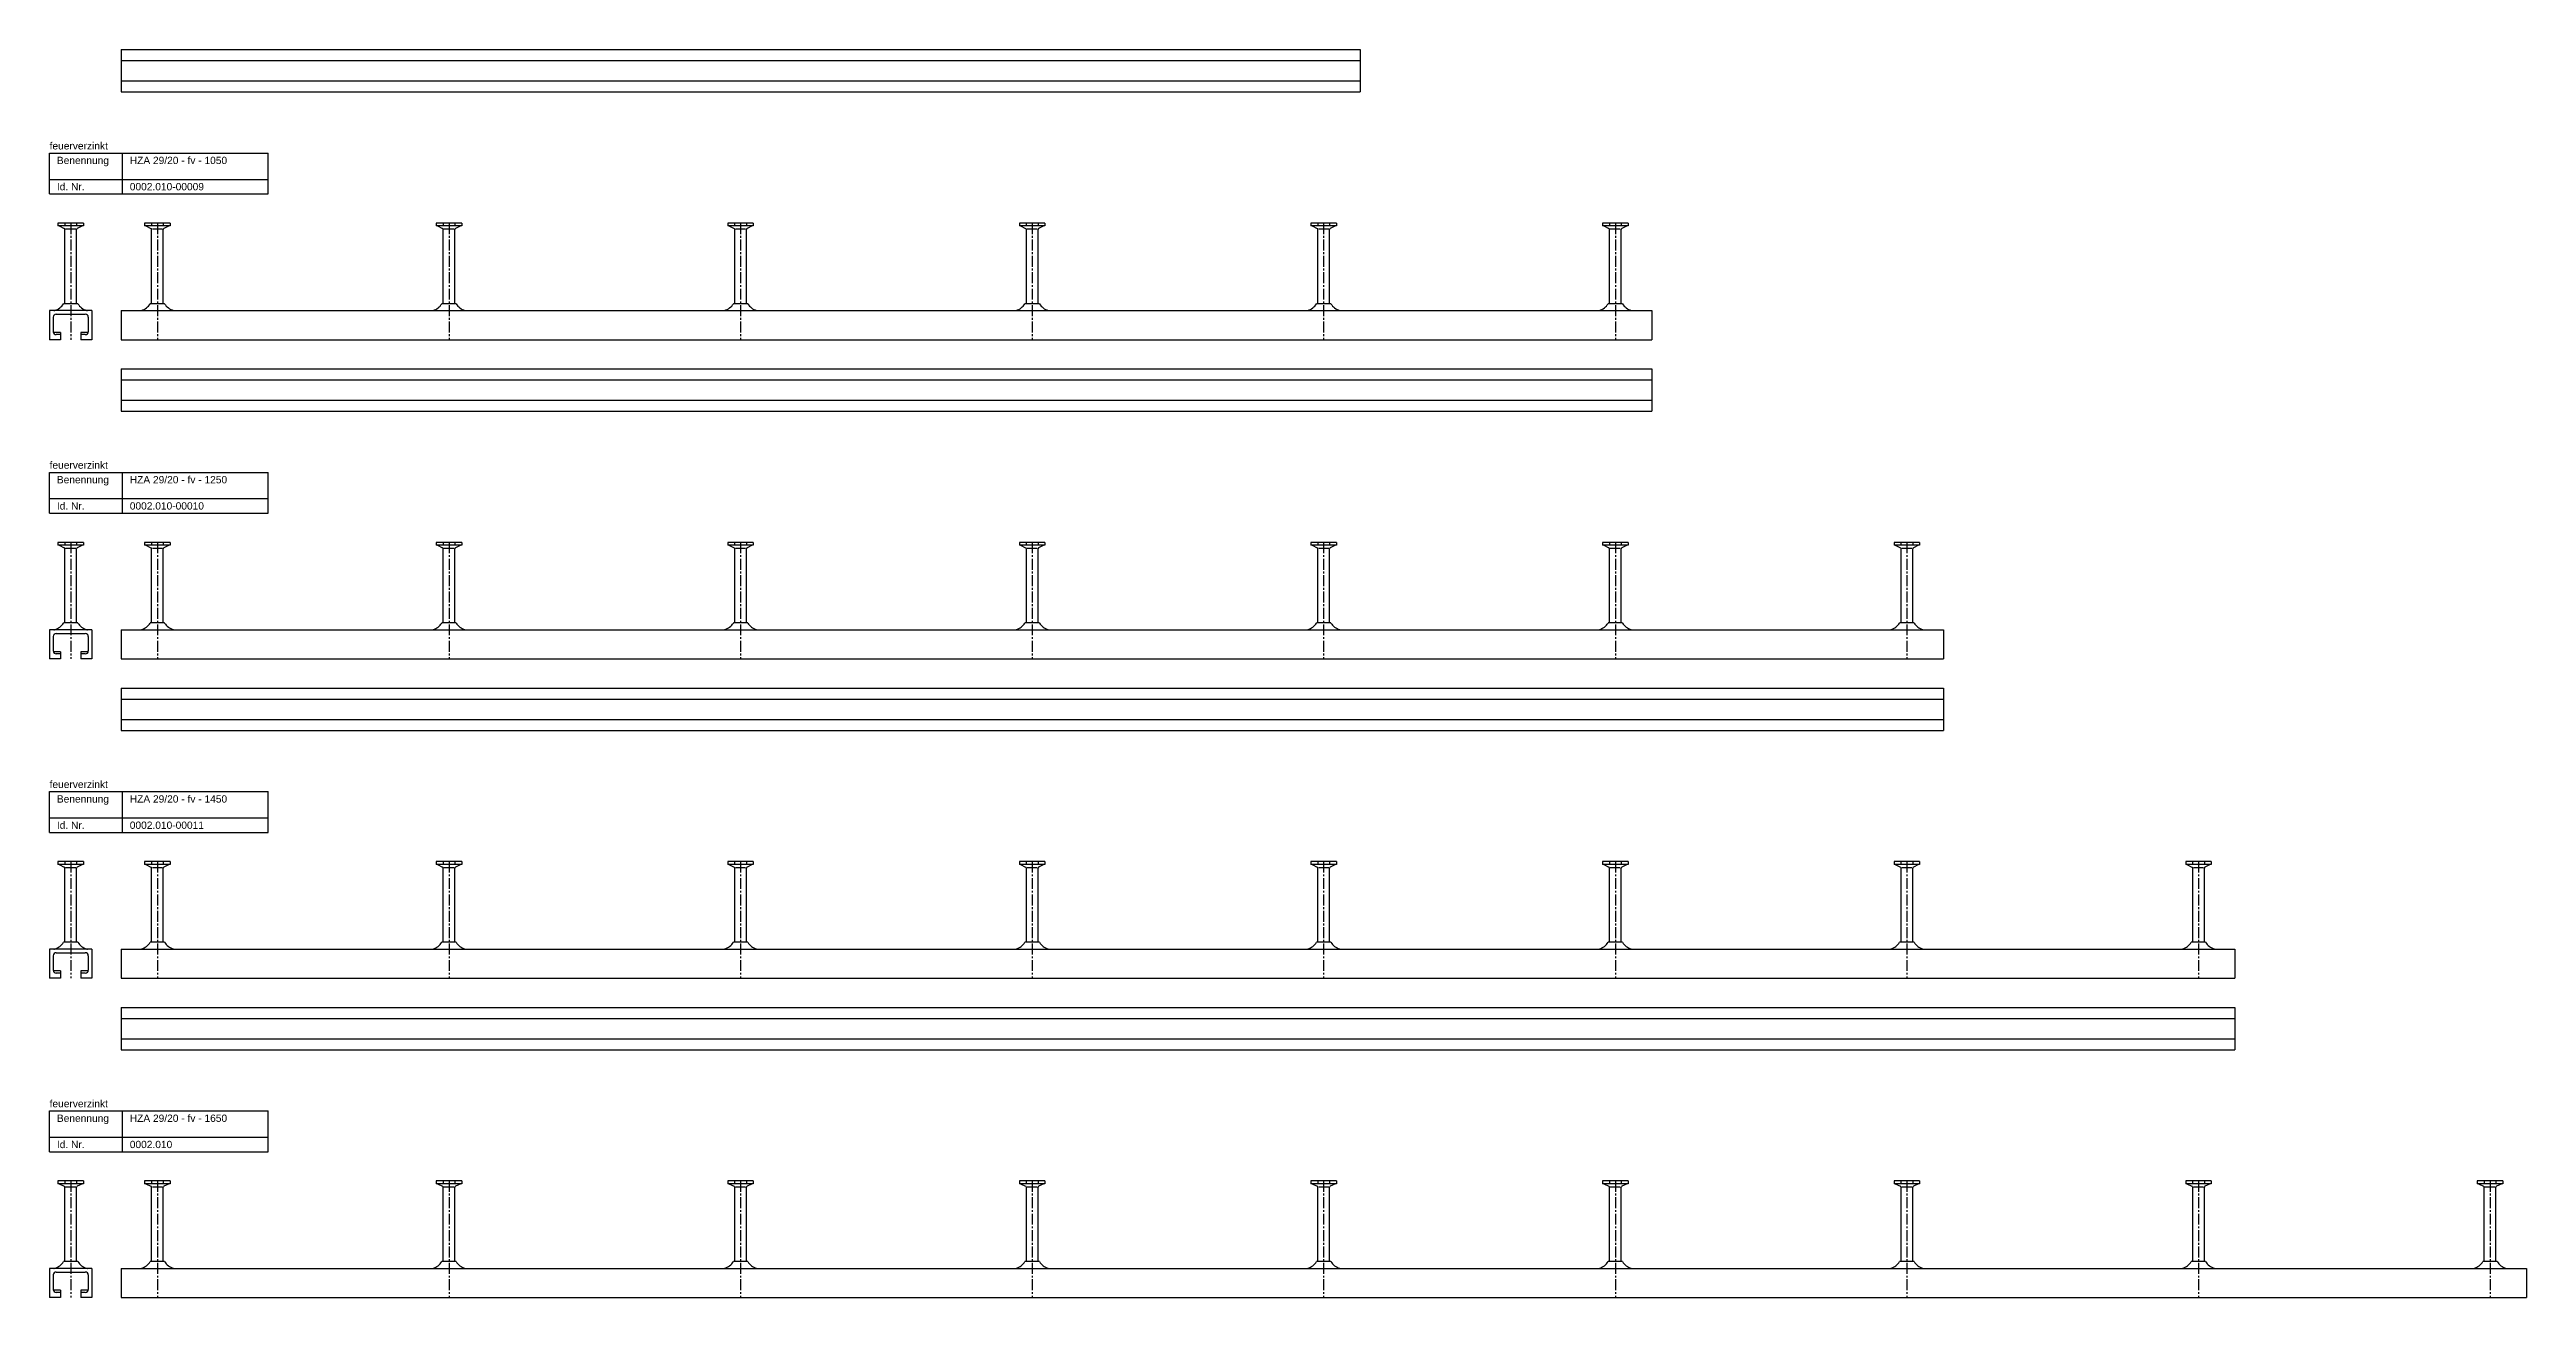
# Model space of a CAD drawing. Header units: millimetres. Extents: x -218 to 5901, y -4888 to 2743.
# Drawn here: x -218 to 1481, y -21 to 835 of the extents above; entities that cross this region are included whole.
import ezdxf

# ---------------------------------------------------------------- set-up
doc = ezdxf.new("R2010")
doc.units = ezdxf.units.MM
doc.header["$LTSCALE"] = 10
doc.linetypes.add('MITTE2', pattern=[1.125, 0.75, -0.125, 0.125, -0.125])
doc.layers.add('HALFEN', color=2, linetype='CONTINUOUS')
doc.styles.add('ARIAL50', font='arial.ttf', dxfattribs={"height": 5})

msp = doc.modelspace()

# ---------------------------------------------------------------- texts
at = {"layer": 'HALFEN', "style": 'ARIAL50'}
for s, p in [('feuerverzinkt', (-217.7, 766.7)), ('Benennung', (-212.7, 756.7)), ('HZA 29/20 - fv - 1050', (-162.7, 756.7)), ('Id. Nr.', (-212.7, 738.7)), ('0002.010-00009', (-162.7, 738.7)), ('feuerverzinkt', (-217.7, 547.7)), ('Benennung', (-212.7, 537.7)), ('HZA 29/20 - fv - 1250', (-162.7, 537.7)), ('Id. Nr.', (-212.7, 519.7)), ('0002.010-00010', (-162.7, 519.7)), ('feuerverzinkt', (-217.7, 328.7)), ('Benennung', (-212.7, 318.7)), ('HZA 29/20 - fv - 1450', (-162.7, 318.7)), ('Id. Nr.', (-212.7, 300.7)), ('0002.010-00011', (-162.7, 300.7)), ('feuerverzinkt', (-217.7, 109.7)), ('Benennung', (-212.7, 99.7)), ('HZA 29/20 - fv - 1650', (-162.7, 99.7)), ('Id. Nr.', (-212.7, 81.7)), ('0002.010', (-162.7, 81.7))]:
    msp.add_text(s, height=5, dxfattribs=at).set_placement(p)

# ---------------------------------------------------------------- linework, layer by layer
at = {"layer": 'HALFEN'}
for p, q in [((-168.7, 835.2), (681.3, 835.2)), ((-168.7, 835.2), (-168.7, 806.2)), ((681.3, 835.2), (681.3, 806.2)), ((-168.7, 827.7), (681.3, 827.7)), ((-168.7, 813.7), (681.3, 813.7)), ((-168.7, 806.2), (681.3, 806.2)), ((-217.7, 764.2), (-67.7, 764.2)), ((-217.7, 736.2), (-217.7, 764.2)), ((-167.7, 736.2), (-167.7, 764.2)), ((-67.7, 736.2), (-67.7, 764.2)), ((-217.7, 746.2), (-67.7, 746.2)), ((-217.7, 736.2), (-67.7, 736.2)), ((-194.5, 716.2), (-212, 716.2)), ((-212, 716.2), (-212, 714.3)), ((-194.5, 714.3), (-212, 714.3)), ((-211.2, 714.3), (-207.7, 712.5)), ((-207.3, 716.2), (-207.3, 714.6)), ((-199.2, 716.2), (-199.2, 714.6)), ((-195.2, 714.3), (-198.8, 712.5)), ((-194.5, 716.2), (-194.5, 714.3)), ((-135, 716.2), (-152.5, 716.2)), ((-152.5, 716.2), (-152.5, 714.3)), ((-135, 714.3), (-152.5, 714.3)), ((-151.7, 714.3), (-148.2, 712.5)), ((-147.8, 716.2), (-147.8, 714.6)), ((-139.7, 716.2), (-139.7, 714.6)), ((-135.7, 714.3), (-139.3, 712.5)), ((-135, 716.2), (-135, 714.3)), ((65, 716.2), (47.5, 716.2)), ((47.5, 716.2), (47.5, 714.3)), ((65, 714.3), (47.5, 714.3)), ((48.3, 714.3), (51.8, 712.5)), ((52.2, 716.2), (52.2, 714.6)), ((60.3, 716.2), (60.3, 714.6)), ((64.3, 714.3), (60.7, 712.5)), ((65, 716.2), (65, 714.3)), ((265, 716.2), (247.5, 716.2)), ((247.5, 716.2), (247.5, 714.3)), ((265, 714.3), (247.5, 714.3)), ((248.3, 714.3), (251.8, 712.5)), ((252.2, 716.2), (252.2, 714.6)), ((260.3, 716.2), (260.3, 714.6)), ((264.3, 714.3), (260.7, 712.5)), ((265, 716.2), (265, 714.3)), ((465, 716.2), (447.5, 716.2)), ((447.5, 716.2), (447.5, 714.3)), ((465, 714.3), (447.5, 714.3)), ((448.3, 714.3), (451.8, 712.5)), ((452.2, 716.2), (452.2, 714.6)), ((460.3, 716.2), (460.3, 714.6)), ((464.3, 714.3), (460.7, 712.5)), ((465, 716.2), (465, 714.3)), ((665, 716.2), (647.5, 716.2)), ((647.5, 716.2), (647.5, 714.3)), ((665, 714.3), (647.5, 714.3)), ((648.3, 714.3), (651.8, 712.5)), ((652.2, 716.2), (652.2, 714.6)), ((660.3, 716.2), (660.3, 714.6)), ((664.3, 714.3), (660.7, 712.5)), ((665, 716.2), (665, 714.3)), ((865, 716.2), (847.5, 716.2)), ((847.5, 716.2), (847.5, 714.3)), ((865, 714.3), (847.5, 714.3)), ((848.3, 714.3), (851.8, 712.5)), ((852.2, 716.2), (852.2, 714.6)), ((860.3, 716.2), (860.3, 714.6)), ((864.3, 714.3), (860.7, 712.5)), ((865, 716.2), (865, 714.3)), ((-207.2, 660.9), (-207.2, 711.8)), ((-206.7, 712.2), (-199.8, 712.2)), ((-199.2, 660.9), (-199.2, 711.8)), ((-147.7, 660.9), (-147.7, 711.8)), ((-147.2, 712.2), (-140.3, 712.2)), ((-139.7, 660.9), (-139.7, 711.8)), ((52.3, 660.9), (52.3, 711.8)), ((52.8, 712.2), (59.7, 712.2)), ((60.3, 660.9), (60.3, 711.8)), ((252.3, 660.9), (252.3, 711.8)), ((252.8, 712.2), (259.7, 712.2)), ((260.3, 660.9), (260.3, 711.8)), ((452.3, 660.9), (452.3, 711.8)), ((452.8, 712.2), (459.7, 712.2)), ((460.3, 660.9), (460.3, 711.8)), ((652.3, 660.9), (652.3, 711.8)), ((652.8, 712.2), (659.7, 712.2)), ((660.3, 660.9), (660.3, 711.8)), ((852.3, 660.9), (852.3, 711.8)), ((852.8, 712.2), (859.7, 712.2)), ((860.3, 660.9), (860.3, 711.8)), ((-188.7, 656.2), (-217.7, 656.2)), ((-217.7, 656.2), (-217.7, 636.2)), ((-215.2, 651.7), (-215.2, 641.7)), ((-213.2, 653.7), (-193.2, 653.7)), ((-198.3, 660.9), (-208.2, 660.9)), ((-191.2, 651.7), (-191.2, 641.7)), ((-188.7, 656.2), (-188.7, 636.2)), ((-168.7, 656.2), (881.3, 656.2)), ((-168.7, 656.2), (-168.7, 636.2)), ((-138.8, 660.9), (-148.7, 660.9)), ((61.2, 660.9), (51.3, 660.9)), ((261.2, 660.9), (251.3, 660.9)), ((461.2, 660.9), (451.3, 660.9)), ((661.2, 660.9), (651.3, 660.9)), ((861.2, 660.9), (851.3, 660.9)), ((881.3, 656.2), (881.3, 636.2)), ((-210.2, 636.2), (-217.7, 636.2)), ((-210.2, 641.2), (-215.2, 641.2)), ((-210.2, 639.7), (-213.2, 639.7)), ((-210.2, 641.2), (-210.2, 636.2)), ((-196.2, 641.2), (-196.2, 636.2)), ((-191.3, 641.2), (-196.2, 641.2)), ((-193.2, 639.7), (-196.2, 639.7)), ((-188.7, 636.2), (-196.2, 636.2)), ((-168.7, 636.2), (881.3, 636.2)), ((-168.7, 616.2), (881.3, 616.2)), ((-168.7, 616.2), (-168.7, 587.2)), ((881.3, 616.2), (881.3, 587.2)), ((-168.7, 608.7), (881.3, 608.7)), ((-168.7, 594.7), (881.3, 594.7)), ((-168.7, 587.2), (881.3, 587.2)), ((-217.7, 545.2), (-67.7, 545.2)), ((-217.7, 517.2), (-217.7, 545.2)), ((-167.7, 517.2), (-167.7, 545.2)), ((-67.7, 517.2), (-67.7, 545.2)), ((-217.7, 527.2), (-67.7, 527.2)), ((-217.7, 517.2), (-67.7, 517.2)), ((-194.5, 497.2), (-212, 497.2)), ((-212, 497.2), (-212, 495.3)), ((-194.5, 495.3), (-212, 495.3)), ((-211.2, 495.3), (-207.7, 493.5)), ((-207.3, 497.2), (-207.3, 495.6)), ((-207.2, 441.9), (-207.2, 492.8)), ((-206.7, 493.2), (-199.8, 493.2)), ((-199.2, 497.2), (-199.2, 495.6)), ((-199.2, 441.9), (-199.2, 492.8)), ((-195.2, 495.3), (-198.8, 493.5)), ((-194.5, 497.2), (-194.5, 495.3)), ((-135, 497.2), (-152.5, 497.2)), ((-152.5, 497.2), (-152.5, 495.3)), ((-135, 495.3), (-152.5, 495.3)), ((-151.7, 495.3), (-148.2, 493.5)), ((-147.8, 497.2), (-147.8, 495.6)), ((-147.7, 441.9), (-147.7, 492.8)), ((-147.2, 493.2), (-140.3, 493.2)), ((-139.7, 497.2), (-139.7, 495.6)), ((-139.7, 441.9), (-139.7, 492.8)), ((-135.7, 495.3), (-139.3, 493.5)), ((-135, 497.2), (-135, 495.3)), ((65, 497.2), (47.5, 497.2)), ((47.5, 497.2), (47.5, 495.3)), ((65, 495.3), (47.5, 495.3)), ((48.3, 495.3), (51.8, 493.5)), ((52.2, 497.2), (52.2, 495.6)), ((52.3, 441.9), (52.3, 492.8)), ((52.8, 493.2), (59.7, 493.2)), ((60.3, 497.2), (60.3, 495.6)), ((60.3, 441.9), (60.3, 492.8)), ((64.3, 495.3), (60.7, 493.5)), ((65, 497.2), (65, 495.3)), ((265, 497.2), (247.5, 497.2)), ((247.5, 497.2), (247.5, 495.3)), ((265, 495.3), (247.5, 495.3)), ((248.3, 495.3), (251.8, 493.5)), ((252.2, 497.2), (252.2, 495.6)), ((252.3, 441.9), (252.3, 492.8)), ((252.8, 493.2), (259.7, 493.2)), ((260.3, 497.2), (260.3, 495.6)), ((260.3, 441.9), (260.3, 492.8)), ((264.3, 495.3), (260.7, 493.5)), ((265, 497.2), (265, 495.3)), ((465, 497.2), (447.5, 497.2)), ((447.5, 497.2), (447.5, 495.3)), ((465, 495.3), (447.5, 495.3)), ((448.3, 495.3), (451.8, 493.5)), ((452.2, 497.2), (452.2, 495.6)), ((452.3, 441.9), (452.3, 492.8)), ((452.8, 493.2), (459.7, 493.2)), ((460.3, 497.2), (460.3, 495.6)), ((460.3, 441.9), (460.3, 492.8)), ((464.3, 495.3), (460.7, 493.5)), ((465, 497.2), (465, 495.3)), ((665, 497.2), (647.5, 497.2)), ((647.5, 497.2), (647.5, 495.3)), ((665, 495.3), (647.5, 495.3)), ((648.3, 495.3), (651.8, 493.5)), ((652.2, 497.2), (652.2, 495.6)), ((652.3, 441.9), (652.3, 492.8)), ((652.8, 493.2), (659.7, 493.2)), ((660.3, 497.2), (660.3, 495.6)), ((660.3, 441.9), (660.3, 492.8)), ((664.3, 495.3), (660.7, 493.5)), ((665, 497.2), (665, 495.3)), ((865, 497.2), (847.5, 497.2)), ((847.5, 497.2), (847.5, 495.3)), ((865, 495.3), (847.5, 495.3)), ((848.3, 495.3), (851.8, 493.5)), ((852.2, 497.2), (852.2, 495.6)), ((852.3, 441.9), (852.3, 492.8)), ((852.8, 493.2), (859.7, 493.2)), ((860.3, 497.2), (860.3, 495.6)), ((860.3, 441.9), (860.3, 492.8)), ((864.3, 495.3), (860.7, 493.5)), ((865, 497.2), (865, 495.3)), ((1065, 497.2), (1047.5, 497.2)), ((1047.5, 497.2), (1047.5, 495.3)), ((1065, 495.3), (1047.5, 495.3)), ((1048.3, 495.3), (1051.8, 493.5)), ((1052.2, 497.2), (1052.2, 495.6)), ((1052.3, 441.9), (1052.3, 492.8)), ((1052.8, 493.2), (1059.7, 493.2)), ((1060.3, 497.2), (1060.3, 495.6)), ((1060.3, 441.9), (1060.3, 492.8)), ((1064.3, 495.3), (1060.7, 493.5)), ((1065, 497.2), (1065, 495.3)), ((-198.3, 441.9), (-208.2, 441.9)), ((-138.8, 441.9), (-148.7, 441.9)), ((61.2, 441.9), (51.3, 441.9)), ((261.2, 441.9), (251.3, 441.9)), ((461.2, 441.9), (451.3, 441.9)), ((661.2, 441.9), (651.3, 441.9)), ((861.2, 441.9), (851.3, 441.9)), ((1061.2, 441.9), (1051.3, 441.9)), ((-188.7, 437.2), (-217.7, 437.2)), ((-217.7, 437.2), (-217.7, 417.2)), ((-215.2, 432.7), (-215.2, 422.7)), ((-213.2, 434.7), (-193.2, 434.7)), ((-191.2, 432.7), (-191.2, 422.7)), ((-188.7, 437.2), (-188.7, 417.2)), ((-168.7, 437.2), (1081.3, 437.2)), ((-168.7, 437.2), (-168.7, 417.2)), ((1081.3, 437.2), (1081.3, 417.2)), ((-210.2, 417.2), (-217.7, 417.2)), ((-210.2, 422.2), (-215.2, 422.2)), ((-210.2, 420.7), (-213.2, 420.7)), ((-210.2, 422.2), (-210.2, 417.2)), ((-196.2, 422.2), (-196.2, 417.2)), ((-191.3, 422.2), (-196.2, 422.2)), ((-193.2, 420.7), (-196.2, 420.7)), ((-188.7, 417.2), (-196.2, 417.2)), ((-168.7, 417.2), (1081.3, 417.2)), ((-168.7, 397.2), (1081.3, 397.2)), ((-168.7, 397.2), (-168.7, 368.2)), ((1081.3, 397.2), (1081.3, 368.2)), ((-168.7, 389.7), (1081.3, 389.7)), ((-168.7, 375.7), (1081.3, 375.7)), ((-168.7, 368.2), (1081.3, 368.2)), ((-217.7, 326.2), (-67.7, 326.2)), ((-217.7, 298.2), (-217.7, 326.2)), ((-167.7, 298.2), (-167.7, 326.2)), ((-67.7, 298.2), (-67.7, 326.2)), ((-217.7, 308.2), (-67.7, 308.2)), ((-217.7, 298.2), (-67.7, 298.2)), ((-194.5, 278.2), (-212, 278.2)), ((-212, 278.2), (-212, 276.3)), ((-194.5, 276.3), (-212, 276.3)), ((-211.2, 276.3), (-207.7, 274.5)), ((-207.3, 278.2), (-207.3, 276.6)), ((-207.2, 222.9), (-207.2, 273.8)), ((-206.7, 274.2), (-199.8, 274.2)), ((-199.2, 278.2), (-199.2, 276.6)), ((-199.2, 222.9), (-199.2, 273.8)), ((-195.2, 276.3), (-198.8, 274.5)), ((-194.5, 278.2), (-194.5, 276.3)), ((-135, 278.2), (-152.5, 278.2)), ((-152.5, 278.2), (-152.5, 276.3)), ((-135, 276.3), (-152.5, 276.3)), ((-151.7, 276.3), (-148.2, 274.5)), ((-147.8, 278.2), (-147.8, 276.6)), ((-147.7, 222.9), (-147.7, 273.8)), ((-147.2, 274.2), (-140.3, 274.2)), ((-139.7, 278.2), (-139.7, 276.6)), ((-139.7, 222.9), (-139.7, 273.8)), ((-135.7, 276.3), (-139.3, 274.5)), ((-135, 278.2), (-135, 276.3)), ((65, 278.2), (47.5, 278.2)), ((47.5, 278.2), (47.5, 276.3)), ((65, 276.3), (47.5, 276.3)), ((48.3, 276.3), (51.8, 274.5)), ((52.2, 278.2), (52.2, 276.6)), ((52.3, 222.9), (52.3, 273.8)), ((52.8, 274.2), (59.7, 274.2)), ((60.3, 278.2), (60.3, 276.6)), ((60.3, 222.9), (60.3, 273.8)), ((64.3, 276.3), (60.7, 274.5)), ((65, 278.2), (65, 276.3)), ((265, 278.2), (247.5, 278.2)), ((247.5, 278.2), (247.5, 276.3)), ((265, 276.3), (247.5, 276.3)), ((248.3, 276.3), (251.8, 274.5)), ((252.2, 278.2), (252.2, 276.6)), ((252.3, 222.9), (252.3, 273.8)), ((252.8, 274.2), (259.7, 274.2)), ((260.3, 278.2), (260.3, 276.6)), ((260.3, 222.9), (260.3, 273.8)), ((264.3, 276.3), (260.7, 274.5)), ((265, 278.2), (265, 276.3)), ((465, 278.2), (447.5, 278.2)), ((447.5, 278.2), (447.5, 276.3)), ((465, 276.3), (447.5, 276.3)), ((448.3, 276.3), (451.8, 274.5)), ((452.2, 278.2), (452.2, 276.6)), ((452.3, 222.9), (452.3, 273.8)), ((452.8, 274.2), (459.7, 274.2)), ((460.3, 278.2), (460.3, 276.6)), ((460.3, 222.9), (460.3, 273.8)), ((464.3, 276.3), (460.7, 274.5)), ((465, 278.2), (465, 276.3)), ((665, 278.2), (647.5, 278.2)), ((647.5, 278.2), (647.5, 276.3)), ((665, 276.3), (647.5, 276.3)), ((648.3, 276.3), (651.8, 274.5)), ((652.2, 278.2), (652.2, 276.6)), ((652.3, 222.9), (652.3, 273.8)), ((652.8, 274.2), (659.7, 274.2)), ((660.3, 278.2), (660.3, 276.6)), ((660.3, 222.9), (660.3, 273.8)), ((664.3, 276.3), (660.7, 274.5)), ((665, 278.2), (665, 276.3)), ((865, 278.2), (847.5, 278.2)), ((847.5, 278.2), (847.5, 276.3)), ((865, 276.3), (847.5, 276.3)), ((848.3, 276.3), (851.8, 274.5)), ((852.2, 278.2), (852.2, 276.6)), ((852.3, 222.9), (852.3, 273.8)), ((852.8, 274.2), (859.7, 274.2)), ((860.3, 278.2), (860.3, 276.6)), ((860.3, 222.9), (860.3, 273.8)), ((864.3, 276.3), (860.7, 274.5)), ((865, 278.2), (865, 276.3)), ((1065, 278.2), (1047.5, 278.2)), ((1047.5, 278.2), (1047.5, 276.3)), ((1065, 276.3), (1047.5, 276.3)), ((1048.3, 276.3), (1051.8, 274.5)), ((1052.2, 278.2), (1052.2, 276.6)), ((1052.3, 222.9), (1052.3, 273.8)), ((1052.8, 274.2), (1059.7, 274.2)), ((1060.3, 278.2), (1060.3, 276.6)), ((1060.3, 222.9), (1060.3, 273.8)), ((1064.3, 276.3), (1060.7, 274.5)), ((1065, 278.2), (1065, 276.3)), ((1265, 278.2), (1247.5, 278.2)), ((1247.5, 278.2), (1247.5, 276.3)), ((1265, 276.3), (1247.5, 276.3)), ((1248.3, 276.3), (1251.8, 274.5)), ((1252.2, 278.2), (1252.2, 276.6)), ((1252.3, 222.9), (1252.3, 273.8)), ((1252.8, 274.2), (1259.7, 274.2)), ((1260.3, 278.2), (1260.3, 276.6)), ((1260.3, 222.9), (1260.3, 273.8)), ((1264.3, 276.3), (1260.7, 274.5)), ((1265, 278.2), (1265, 276.3)), ((-198.3, 222.9), (-208.2, 222.9)), ((-138.8, 222.9), (-148.7, 222.9)), ((61.2, 222.9), (51.3, 222.9)), ((261.2, 222.9), (251.3, 222.9)), ((461.2, 222.9), (451.3, 222.9)), ((661.2, 222.9), (651.3, 222.9)), ((861.2, 222.9), (851.3, 222.9)), ((1061.2, 222.9), (1051.3, 222.9)), ((1261.2, 222.9), (1251.3, 222.9)), ((-188.7, 218.2), (-217.7, 218.2)), ((-217.7, 218.2), (-217.7, 198.2)), ((-215.2, 213.7), (-215.2, 203.7)), ((-213.2, 215.7), (-193.2, 215.7)), ((-191.2, 213.7), (-191.2, 203.7)), ((-188.7, 218.2), (-188.7, 198.2)), ((-168.7, 218.2), (1281.3, 218.2)), ((-168.7, 218.2), (-168.7, 198.2)), ((1281.3, 218.2), (1281.3, 198.2)), ((-210.2, 198.2), (-217.7, 198.2)), ((-210.2, 203.2), (-215.2, 203.2)), ((-210.2, 201.7), (-213.2, 201.7)), ((-210.2, 203.2), (-210.2, 198.2)), ((-196.2, 203.2), (-196.2, 198.2)), ((-191.3, 203.2), (-196.2, 203.2)), ((-193.2, 201.7), (-196.2, 201.7)), ((-188.7, 198.2), (-196.2, 198.2)), ((-168.7, 198.2), (1281.3, 198.2)), ((-168.7, 178.2), (1281.3, 178.2)), ((-168.7, 178.2), (-168.7, 149.2)), ((-168.7, 170.7), (1281.3, 170.7)), ((1281.3, 178.2), (1281.3, 149.2)), ((-168.7, 156.7), (1281.3, 156.7)), ((-168.7, 149.2), (1281.3, 149.2)), ((-217.7, 107.2), (-67.7, 107.2)), ((-217.7, 79.2), (-217.7, 107.2)), ((-167.7, 79.2), (-167.7, 107.2)), ((-67.7, 79.2), (-67.7, 107.2)), ((-217.7, 89.2), (-67.7, 89.2)), ((-217.7, 79.2), (-67.7, 79.2)), ((-194.5, 59.2), (-212, 59.2)), ((-212, 59.2), (-212, 57.3)), ((-194.5, 57.3), (-212, 57.3)), ((-211.2, 57.3), (-207.7, 55.5)), ((-207.3, 59.2), (-207.3, 57.6)), ((-207.2, 3.9), (-207.2, 54.8)), ((-206.7, 55.2), (-199.8, 55.2)), ((-199.2, 59.2), (-199.2, 57.6)), ((-199.2, 3.9), (-199.2, 54.8)), ((-195.2, 57.3), (-198.8, 55.5)), ((-194.5, 59.2), (-194.5, 57.3)), ((-135, 59.2), (-152.5, 59.2)), ((-152.5, 59.2), (-152.5, 57.3)), ((-135, 57.3), (-152.5, 57.3)), ((-151.7, 57.3), (-148.2, 55.5)), ((-147.8, 59.2), (-147.8, 57.6)), ((-147.7, 3.9), (-147.7, 54.8)), ((-147.2, 55.2), (-140.3, 55.2)), ((-139.7, 59.2), (-139.7, 57.6)), ((-139.7, 3.9), (-139.7, 54.8)), ((-135.7, 57.3), (-139.3, 55.5)), ((-135, 59.2), (-135, 57.3)), ((65, 59.2), (47.5, 59.2)), ((47.5, 59.2), (47.5, 57.3)), ((65, 57.3), (47.5, 57.3)), ((48.3, 57.3), (51.8, 55.5)), ((52.2, 59.2), (52.2, 57.6)), ((52.3, 3.9), (52.3, 54.8)), ((52.8, 55.2), (59.7, 55.2)), ((60.3, 59.2), (60.3, 57.6)), ((60.3, 3.9), (60.3, 54.8)), ((64.3, 57.3), (60.7, 55.5)), ((65, 59.2), (65, 57.3)), ((265, 59.2), (247.5, 59.2)), ((247.5, 59.2), (247.5, 57.3)), ((265, 57.3), (247.5, 57.3)), ((248.3, 57.3), (251.8, 55.5)), ((252.2, 59.2), (252.2, 57.6)), ((252.3, 3.9), (252.3, 54.8)), ((252.8, 55.2), (259.7, 55.2)), ((260.3, 59.2), (260.3, 57.6)), ((260.3, 3.9), (260.3, 54.8)), ((264.3, 57.3), (260.7, 55.5)), ((265, 59.2), (265, 57.3)), ((465, 59.2), (447.5, 59.2)), ((447.5, 59.2), (447.5, 57.3)), ((465, 57.3), (447.5, 57.3)), ((448.3, 57.3), (451.8, 55.5)), ((452.2, 59.2), (452.2, 57.6)), ((452.3, 3.9), (452.3, 54.8)), ((452.8, 55.2), (459.7, 55.2)), ((460.3, 59.2), (460.3, 57.6)), ((460.3, 3.9), (460.3, 54.8)), ((464.3, 57.3), (460.7, 55.5)), ((465, 59.2), (465, 57.3)), ((665, 59.2), (647.5, 59.2)), ((647.5, 59.2), (647.5, 57.3)), ((665, 57.3), (647.5, 57.3)), ((648.3, 57.3), (651.8, 55.5)), ((652.2, 59.2), (652.2, 57.6)), ((652.3, 3.9), (652.3, 54.8)), ((652.8, 55.2), (659.7, 55.2)), ((660.3, 59.2), (660.3, 57.6)), ((660.3, 3.9), (660.3, 54.8)), ((664.3, 57.3), (660.7, 55.5)), ((665, 59.2), (665, 57.3)), ((865, 59.2), (847.5, 59.2)), ((847.5, 59.2), (847.5, 57.3)), ((865, 57.3), (847.5, 57.3)), ((848.3, 57.3), (851.8, 55.5)), ((852.2, 59.2), (852.2, 57.6)), ((852.3, 3.9), (852.3, 54.8)), ((852.8, 55.2), (859.7, 55.2)), ((860.3, 59.2), (860.3, 57.6)), ((860.3, 3.9), (860.3, 54.8)), ((864.3, 57.3), (860.7, 55.5)), ((865, 59.2), (865, 57.3)), ((1065, 59.2), (1047.5, 59.2)), ((1047.5, 59.2), (1047.5, 57.3)), ((1065, 57.3), (1047.5, 57.3)), ((1048.3, 57.3), (1051.8, 55.5)), ((1052.2, 59.2), (1052.2, 57.6)), ((1052.3, 3.9), (1052.3, 54.8)), ((1052.8, 55.2), (1059.7, 55.2)), ((1060.3, 59.2), (1060.3, 57.6)), ((1060.3, 3.9), (1060.3, 54.8)), ((1064.3, 57.3), (1060.7, 55.5)), ((1065, 59.2), (1065, 57.3)), ((1247.5, 59.2), (1247.5, 57.3)), ((1265, 59.2), (1247.5, 59.2)), ((1265, 57.3), (1247.5, 57.3)), ((1248.3, 57.3), (1251.8, 55.5)), ((1252.2, 59.2), (1252.2, 57.6)), ((1252.3, 3.9), (1252.3, 54.8)), ((1252.8, 55.2), (1259.7, 55.2)), ((1260.3, 59.2), (1260.3, 57.6)), ((1260.3, 3.9), (1260.3, 54.8)), ((1264.3, 57.3), (1260.7, 55.5)), ((1265, 59.2), (1265, 57.3)), ((1465, 59.2), (1447.5, 59.2)), ((1447.5, 59.2), (1447.5, 57.3)), ((1465, 57.3), (1447.5, 57.3)), ((1448.3, 57.3), (1451.8, 55.5)), ((1452.2, 59.2), (1452.2, 57.6)), ((1452.3, 3.9), (1452.3, 54.8)), ((1452.8, 55.2), (1459.7, 55.2)), ((1460.3, 59.2), (1460.3, 57.6)), ((1460.3, 3.9), (1460.3, 54.8)), ((1464.3, 57.3), (1460.7, 55.5)), ((1465, 59.2), (1465, 57.3)), ((-198.3, 3.9), (-208.2, 3.9)), ((-138.8, 3.9), (-148.7, 3.9)), ((61.2, 3.9), (51.3, 3.9)), ((261.2, 3.9), (251.3, 3.9)), ((461.2, 3.9), (451.3, 3.9)), ((661.2, 3.9), (651.3, 3.9)), ((861.2, 3.9), (851.3, 3.9)), ((1061.2, 3.9), (1051.3, 3.9)), ((1261.2, 3.9), (1251.3, 3.9)), ((1461.2, 3.9), (1451.3, 3.9)), ((-188.7, -0.8), (-217.7, -0.8)), ((-217.7, -0.8), (-217.7, -20.8)), ((-215.2, -5.3), (-215.2, -15.3)), ((-210.2, -15.8), (-215.2, -15.8)), ((-213.2, -3.3), (-193.2, -3.3)), ((-210.2, -15.8), (-210.2, -20.8)), ((-196.2, -15.8), (-196.2, -20.8)), ((-191.3, -15.8), (-196.2, -15.8)), ((-191.2, -5.3), (-191.2, -15.3)), ((-188.7, -0.8), (-188.7, -20.8)), ((-168.7, -0.8), (1481.3, -0.8)), ((-168.7, -0.8), (-168.7, -20.8)), ((1481.3, -0.8), (1481.3, -20.8)), ((-210.2, -20.8), (-217.7, -20.8)), ((-210.2, -17.3), (-213.2, -17.3)), ((-193.2, -17.3), (-196.2, -17.3)), ((-188.7, -20.8), (-196.2, -20.8)), ((-168.7, -20.8), (1481.3, -20.8))]:
    msp.add_line(p, q, dxfattribs=at)
at = {"layer": 'HALFEN', "color": 1, "linetype": 'MITTE2'}
for p, q in [((-203.2, 716.2), (-203.2, 636.2)), ((-143.7, 716.2), (-143.7, 636.2)), ((56.3, 716.2), (56.3, 636.2)), ((256.3, 716.2), (256.3, 636.2)), ((456.3, 716.2), (456.3, 636.2)), ((656.2, 716.2), (656.2, 636.2)), ((856.3, 716.2), (856.3, 636.2)), ((-203.2, 497.2), (-203.2, 417.2)), ((-143.7, 497.2), (-143.7, 417.2)), ((56.3, 497.2), (56.3, 417.2)), ((256.3, 497.2), (256.3, 417.2)), ((456.3, 497.2), (456.3, 417.2)), ((656.2, 497.2), (656.2, 417.2)), ((856.3, 497.2), (856.3, 417.2)), ((1056.3, 497.2), (1056.3, 417.2)), ((-203.2, 278.2), (-203.2, 198.2)), ((-143.7, 278.2), (-143.7, 198.2)), ((56.3, 278.2), (56.3, 198.2)), ((256.3, 278.2), (256.3, 198.2)), ((456.3, 278.2), (456.3, 198.2)), ((656.2, 278.2), (656.2, 198.2)), ((856.3, 278.2), (856.3, 198.2)), ((1056.3, 278.2), (1056.3, 198.2)), ((1256.3, 278.2), (1256.3, 198.2)), ((-203.2, 59.2), (-203.2, -20.8)), ((-143.7, 59.2), (-143.7, -20.8)), ((56.3, 59.2), (56.3, -20.8)), ((256.3, 59.2), (256.3, -20.8)), ((456.3, 59.2), (456.3, -20.8)), ((656.2, 59.2), (656.2, -20.8)), ((856.3, 59.2), (856.3, -20.8)), ((1056.3, 59.2), (1056.3, -20.8)), ((1256.3, 59.2), (1256.3, -20.8)), ((1456.3, 59.2), (1456.3, -20.8))]:
    msp.add_line(p, q, dxfattribs=at)
at = {"layer": 'HALFEN'}
for centre, radius, start, end in [((-208, 711.8), 0.8, 0, 62.3005), ((-198.4, 711.8), 0.8, 117.6995, 180), ((-148.5, 711.8), 0.8, 0, 62.3005), ((-138.9, 711.8), 0.8, 117.6995, 180), ((51.5, 711.8), 0.8, 0, 62.3005), ((61.1, 711.8), 0.8, 117.6995, 180), ((251.5, 711.8), 0.8, 0, 62.3005), ((261.1, 711.8), 0.8, 117.6995, 180), ((451.5, 711.8), 0.8, 0, 62.3005), ((461.1, 711.8), 0.8, 117.6995, 180), ((651.5, 711.8), 0.8, 0, 62.3005), ((661.1, 711.8), 0.8, 117.6995, 180), ((851.5, 711.8), 0.8, 0, 62.3005), ((861.1, 711.8), 0.8, 117.6995, 180), ((-213.2, 651.7), 2, 90, 180), ((-214.8, 658.2), 2, 270, 285.1143), ((-216.8, 666), 10, 285.1143, 329.2679), ((-189.7, 666), 10, 210.7321, 254.8857), ((-193.2, 651.7), 2, 0, 90), ((-191.7, 658.2), 2, 254.8857, 270), ((-157.3, 666), 10, 285.1143, 329.2679), ((-130.2, 666), 10, 210.7321, 254.8857), ((42.7, 666), 10, 285.1143, 329.2679), ((69.8, 666), 10, 210.7321, 254.8857), ((242.7, 666), 10, 285.1143, 329.2679), ((269.8, 666), 10, 210.7321, 254.8857), ((442.7, 666), 10, 285.1143, 329.2679), ((469.8, 666), 10, 210.7321, 254.8857), ((642.7, 666), 10, 285.1143, 329.2679), ((669.8, 666), 10, 210.7321, 254.8857), ((842.7, 666), 10, 285.1143, 329.2679), ((869.8, 666), 10, 210.7321, 254.8857), ((-213.2, 641.7), 2, 180, 270), ((-193.2, 641.7), 2, 270, 0), ((-208, 492.8), 0.8, 0, 62.3005), ((-198.4, 492.8), 0.8, 117.6995, 180), ((-148.5, 492.8), 0.8, 0, 62.3005), ((-138.9, 492.8), 0.8, 117.6995, 180), ((51.5, 492.8), 0.8, 0, 62.3005), ((61.1, 492.8), 0.8, 117.6995, 180), ((251.5, 492.8), 0.8, 0, 62.3005), ((261.1, 492.8), 0.8, 117.6995, 180), ((451.5, 492.8), 0.8, 0, 62.3005), ((461.1, 492.8), 0.8, 117.6995, 180), ((651.5, 492.8), 0.8, 0, 62.3005), ((661.1, 492.8), 0.8, 117.6995, 180), ((851.5, 492.8), 0.8, 0, 62.3005), ((861.1, 492.8), 0.8, 117.6995, 180), ((1051.5, 492.8), 0.8, 0, 62.3005), ((1061.1, 492.8), 0.8, 117.6995, 180), ((-216.8, 447), 10, 285.1143, 329.2679), ((-189.7, 447), 10, 210.7321, 254.8857), ((-157.3, 447), 10, 285.1143, 329.2679), ((-130.2, 447), 10, 210.7321, 254.8857), ((42.7, 447), 10, 285.1143, 329.2679), ((69.8, 447), 10, 210.7321, 254.8857), ((242.7, 447), 10, 285.1143, 329.2679), ((269.8, 447), 10, 210.7321, 254.8857), ((442.7, 447), 10, 285.1143, 329.2679), ((469.8, 447), 10, 210.7321, 254.8857), ((642.7, 447), 10, 285.1143, 329.2679), ((669.8, 447), 10, 210.7321, 254.8857), ((842.7, 447), 10, 285.1143, 329.2679), ((869.8, 447), 10, 210.7321, 254.8857), ((1042.7, 447), 10, 285.1143, 329.2679), ((1069.8, 447), 10, 210.7321, 254.8857), ((-213.2, 432.7), 2, 90, 180), ((-214.8, 439.2), 2, 270, 285.1143), ((-193.2, 432.7), 2, 0, 90), ((-191.7, 439.2), 2, 254.8857, 270), ((-213.2, 422.7), 2, 180, 270), ((-193.2, 422.7), 2, 270, 0), ((-208, 273.8), 0.8, 0, 62.3005), ((-198.4, 273.8), 0.8, 117.6995, 180), ((-148.5, 273.8), 0.8, 0, 62.3005), ((-138.9, 273.8), 0.8, 117.6995, 180), ((51.5, 273.8), 0.8, 0, 62.3005), ((61.1, 273.8), 0.8, 117.6995, 180), ((251.5, 273.8), 0.8, 0, 62.3005), ((261.1, 273.8), 0.8, 117.6995, 180), ((451.5, 273.8), 0.8, 0, 62.3005), ((461.1, 273.8), 0.8, 117.6995, 180), ((651.5, 273.8), 0.8, 0, 62.3005), ((661.1, 273.8), 0.8, 117.6995, 180), ((851.5, 273.8), 0.8, 0, 62.3005), ((861.1, 273.8), 0.8, 117.6995, 180), ((1051.5, 273.8), 0.8, 0, 62.3005), ((1061.1, 273.8), 0.8, 117.6995, 180), ((1251.5, 273.8), 0.8, 0, 62.3005), ((1261.1, 273.8), 0.8, 117.6995, 180), ((-216.8, 228), 10, 285.1143, 329.2679), ((-189.7, 228), 10, 210.7321, 254.8857), ((-157.3, 228), 10, 285.1143, 329.2679), ((-130.2, 228), 10, 210.7321, 254.8857), ((42.7, 228), 10, 285.1143, 329.2679), ((69.8, 228), 10, 210.7321, 254.8857), ((242.7, 228), 10, 285.1143, 329.2679), ((269.8, 228), 10, 210.7321, 254.8857), ((442.7, 228), 10, 285.1143, 329.2679), ((469.8, 228), 10, 210.7321, 254.8857), ((642.7, 228), 10, 285.1143, 329.2679), ((669.8, 228), 10, 210.7321, 254.8857), ((842.7, 228), 10, 285.1143, 329.2679), ((869.8, 228), 10, 210.7321, 254.8857), ((1042.7, 228), 10, 285.1143, 329.2679), ((1069.8, 228), 10, 210.7321, 254.8857), ((1242.7, 228), 10, 285.1143, 329.2679), ((1269.8, 228), 10, 210.7321, 254.8857), ((-213.2, 213.7), 2, 90, 180), ((-214.8, 220.2), 2, 270, 285.1143), ((-193.2, 213.7), 2, 0, 90), ((-191.7, 220.2), 2, 254.8857, 270), ((-213.2, 203.7), 2, 180, 270), ((-193.2, 203.7), 2, 270, 0), ((-208, 54.8), 0.8, 0, 62.3005), ((-198.4, 54.8), 0.8, 117.6995, 180), ((-148.5, 54.8), 0.8, 0, 62.3005), ((-138.9, 54.8), 0.8, 117.6995, 180), ((51.5, 54.8), 0.8, 0, 62.3005), ((61.1, 54.8), 0.8, 117.6995, 180), ((251.5, 54.8), 0.8, 0, 62.3005), ((261.1, 54.8), 0.8, 117.6995, 180), ((451.5, 54.8), 0.8, 0, 62.3005), ((461.1, 54.8), 0.8, 117.6995, 180), ((651.5, 54.8), 0.8, 0, 62.3005), ((661.1, 54.8), 0.8, 117.6995, 180), ((851.5, 54.8), 0.8, 0, 62.3005), ((861.1, 54.8), 0.8, 117.6995, 180), ((1051.5, 54.8), 0.8, 0, 62.3005), ((1061.1, 54.8), 0.8, 117.6995, 180), ((1251.5, 54.8), 0.8, 0, 62.3005), ((1261.1, 54.8), 0.8, 117.6995, 180), ((1451.5, 54.8), 0.8, 0, 62.3005), ((1461.1, 54.8), 0.8, 117.6995, 180), ((-216.8, 9), 10, 285.1143, 329.2679), ((-189.7, 9), 10, 210.7321, 254.8857), ((-157.3, 9), 10, 285.1143, 329.2679), ((-130.2, 9), 10, 210.7321, 254.8857), ((42.7, 9), 10, 285.1143, 329.2679), ((69.8, 9), 10, 210.7321, 254.8857), ((242.7, 9), 10, 285.1143, 329.2679), ((269.8, 9), 10, 210.7321, 254.8857), ((442.7, 9), 10, 285.1143, 329.2679), ((469.8, 9), 10, 210.7321, 254.8857), ((642.7, 9), 10, 285.1143, 329.2679), ((669.8, 9), 10, 210.7321, 254.8857), ((842.7, 9), 10, 285.1143, 329.2679), ((869.8, 9), 10, 210.7321, 254.8857), ((1042.7, 9), 10, 285.1143, 329.2679), ((1069.8, 9), 10, 210.7321, 254.8857), ((1242.7, 9), 10, 285.1143, 329.2679), ((1269.8, 9), 10, 210.7321, 254.8857), ((1442.7, 9), 10, 285.1143, 329.2679), ((1469.8, 9), 10, 210.7321, 254.8857), ((-213.2, -5.3), 2, 90, 180), ((-213.2, -15.3), 2, 180, 270), ((-214.8, 1.2), 2, 270, 285.1143), ((-193.2, -5.3), 2, 0, 90), ((-193.2, -15.3), 2, 270, 0), ((-191.7, 1.2), 2, 254.8857, 270)]:
    msp.add_arc(centre, radius, start, end, dxfattribs=at)

msp.set_redraw_order([(e.dxf.handle, doc.entitydb.next_handle()) for e in msp.query("TEXT MTEXT ATTDEF DIMENSION ARC_DIMENSION")])  # texts and dimensions are drawn at this point

doc.saveas('drawing.dxf')
